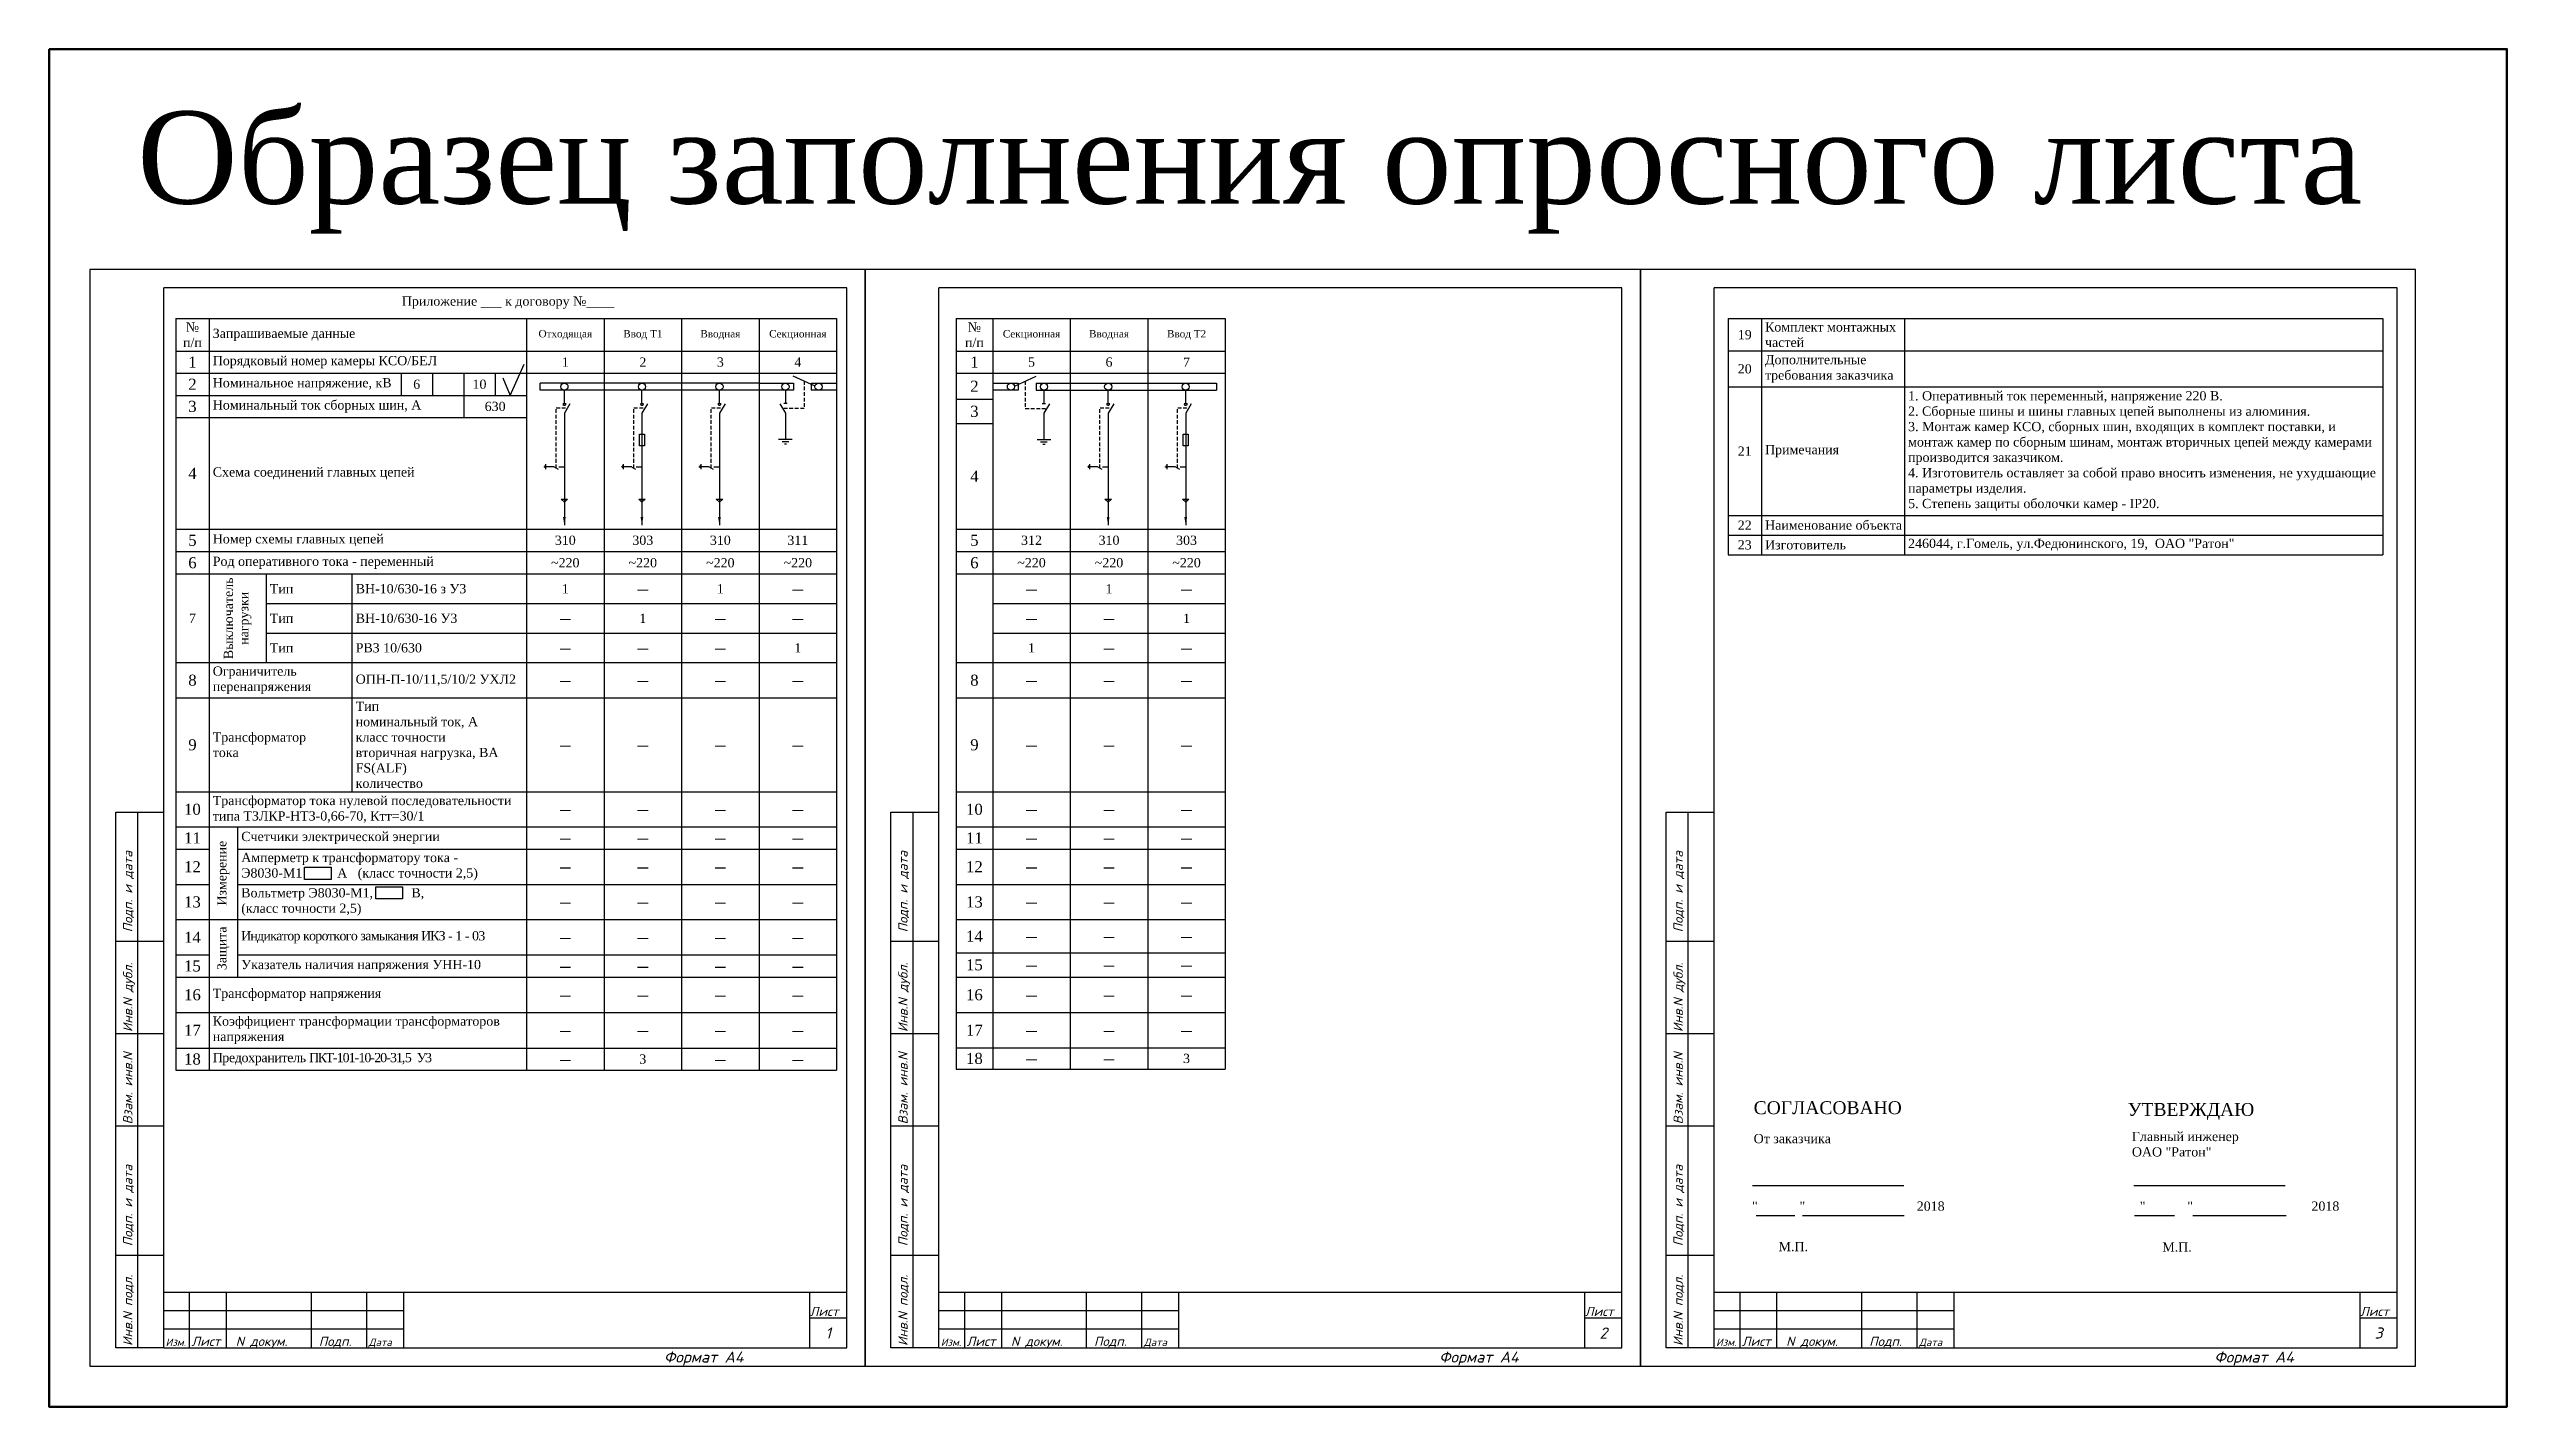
# Model space of a CAD drawing. Extents: x 1014 to 2374, y 1098 to 1466.
# Drawn here: x 1708 to 2374, y 1098 to 1466 of the extents above; entities that cross this region are included whole.
import ezdxf
from ezdxf.enums import TextEntityAlignment as Align

# ---------------------------------------------------------------- set-up
doc = ezdxf.new("R2010")
doc.units = 0
doc.header["$MEASUREMENT"] = 0
doc.linetypes.add('НЕВИДИМАЯ2', pattern=[0.1875, 0.125, -0.0625])
doc.linetypes.add('ШТРИХОВАЯX2', pattern=[1.5, 1, -0.5])
doc.layers.get('0').update_dxf_attribs({"linetype": 'CONTINUOUS'})
doc.layers.add('1', color=7, linetype='CONTINUOUS')
doc.layers.add('СЛОЙ1', color=7, linetype='CONTINUOUS')
doc.styles.add('ESKD1', font='simplex.shx', dxfattribs={"oblique": 15, "height": 3})
doc.styles.add('SIM', font='simplex.shx')
doc.styles.get("Standard").update_dxf_attribs({"font": 'TIMES.TTF', "height": 2.5})
doc.styles.add('Бланк', font='TIMES.TTF', dxfattribs={"height": 2.5})
doc.styles.add('ОЛ', font='TIMES.TTF')

msp = doc.modelspace()

# ---------------------------------------------------------------- texts
at = {"color": 1, "insert": (1732.05, 1449.06), "char_height": 25, "width": 648.2247, "attachment_point": 1, "style": 'Бланк'}
msp.add_mtext('Образец заполнения опросного листа', dxfattribs=at)
at = {"attachment_point": 1}
for s, insert, char_height, width in [('СОГЛАСОВАНО', (2169.98, 1181.01), 3.5, 50.2832), ('{\\fTimes New Roman|b0|i0|c204|p18;УТВЕРЖДАЮ}', (2271.32, 1180.53), 3.5, 50.2832), ('{\\fTimes New Roman|b0|i0|c204|p18;От заказчика}', (2169.98, 1172.15), 2.5, 50.2832), ('Главный инженер \\PОАО "Ратон"', (2272.44, 1172.72), 2.5, 69.3767), ('"            "                                2018                                                        "            "                                  2018', (2169.54, 1153.86), 2.5, 172.7295), ('{\\fTimes New Roman|b0|i0|c204|p18;М.П.}', (2176.74, 1142.9), 2.5, 12.0026), ('{\\fTimes New Roman|b0|i0|c204|p18;М.П.}', (2280.69, 1142.79), 2.5, 12.0026)]:
    msp.add_mtext(s, dxfattribs=dict(at, insert=insert, char_height=char_height, width=width))
at = {"layer": 'СЛОЙ1', "insert": (1832.55, 1397.25), "char_height": 2.5, "width": 185, "attachment_point": 5}
msp.add_mtext('Приложение ___ к договору №____', dxfattribs=at)

# ---------------------------------------------------------------- blocks, each defined once
blk = doc.blocks.new('*T15')
at = {"color": 0, "linetype": 'ByBlock', "lineweight": -2, "transparency": 16777216}
for p, q in [((0, 0), (177.39, 0)), ((0, 0), (0, -63.93)), ((9, 0), (9, -63.93)), ((47.76, 0), (47.76, -63.93)), ((177.39, 0), (177.39, -63.93)), ((0, -8.72), (177.39, -8.72)), ((0, -18.5), (177.39, -18.5)), ((0, -53.27), (177.39, -53.27)), ((0, -58.6), (177.39, -58.6)), ((0, -63.93), (177.39, -63.93))]:
    blk.add_line(p, q, dxfattribs=at)
at = {"color": 0, "transparency": 16777216, "char_height": 2.5, "style": 'Бланк'}
for s, insert, width, attachment_point in [('19', (4.5, -4.36), 7, 5), ('{\\C256;Комплект монтажных\\Pчастей  }', (10, -4.36), 36.7628, 4), ('20', (4.5, -13.61), 7, 5), ('Дополнительные требования заказчика', (10, -13.61), 36.7628, 4), ('\\A1;{\\fTimes New Roman|b0|i0|c238|p18;\\C256;1. \\fTimes New Roman|b0|i0|c204|p18;Оперативный ток переменный\\fTimes New Roman|b0|i0|c238|p18;, \\fTimes New Roman|b0|i0|c204|p18;напряжение \\fTimes New Roman|b0|i0|c238|p18;220 \\fTimes New Roman|b0|i0|c204|p18;В\\fTimes New Roman|b0|i0|c238|p18;.\\fTimes New Roman|b0|i0|c204|p18;\\P\\A0;2. Сборные шины и шины главных цепей выполнены из алюминия.\\P3. Монтаж камер КСО, сборных шин, входящих в комплект поставки, и монтаж камер по сборным шинам, монтаж вторичных цепей между камерами производится заказчиком.\\P4. Изготовитель оставляет за собой право вносить изменения, не ухудшающие параметры изделия.\\P5. Степень защиты оболочки камер - IP20.}', (48.76, -35.88), 127.623, 4), ('21', (4.5, -35.88), 7, 5), ('Примечания', (10, -35.88), 36.7628, 4), ('22', (4.5, -55.93), 7, 5), ('Наименование объекта', (10, -55.93), 36.7628, 4), ('246044, г.Гомель, ул.Федюнинского, 19,  ОАО "Ратон"', (48.76, -61.27), 127.623, 4), ('23', (4.5, -61.27), 7, 5), ('Изготовитель', (10, -61.27), 36.7628, 4)]:
    blk.add_mtext(s, dxfattribs=dict(at, insert=insert, width=width, attachment_point=attachment_point))
blk = doc.blocks.new('*T16')
at = {"color": 0, "linetype": 'ByBlock', "lineweight": -2, "transparency": 16777216}
for p, q in [((0, 0), (179, 0)), ((0, 0), (0, -203.5)), ((9, 0), (9, -203.5)), ((95, 0), (95, -203.5)), ((116, 0), (116, -203.5)), ((137, 0), (137, -203.5)), ((158, 0), (158, -203.5)), ((179, 0), (179, -203.5)), ((0, -8.78), (179, -8.78)), ((0, -14.78), (179, -14.78)), ((61, -14.78), (61, -20.78)), ((69.5, -14.78), (69.5, -20.78)), ((78, -14.78), (78, -26.78)), ((86.5, -14.78), (86.5, -20.78)), ((0, -20.78), (95, -20.78)), ((0, -26.78), (95, -26.78)), ((0, -56.99), (179, -56.99)), ((0, -63.07), (179, -63.07)), ((0, -69.15), (179, -69.15)), ((24.47, -69.15), (24.47, -93.15)), ((47.72, -69.15), (47.72, -128.13)), ((24.47, -77.15), (179, -77.15)), ((24.47, -85.15), (179, -85.15)), ((0, -93.15), (179, -93.15)), ((0, -102.68), (179, -102.68)), ((0, -128.13), (179, -128.13)), ((0, -137.62), (179, -137.62)), ((16.72, -137.62), (16.72, -178.3)), ((0, -143.62), (9, -143.62)), ((16.72, -143.62), (179, -143.62)), ((0, -153.2), (9, -153.2)), ((16.72, -153.2), (179, -153.2)), ((0, -162.72), (179, -162.72)), ((0, -172.3), (9, -172.3)), ((16.72, -172.3), (179, -172.3)), ((0, -178.3), (179, -178.3)), ((0, -187.9), (179, -187.9)), ((0, -197.5), (179, -197.5)), ((0, -203.5), (179, -203.5))]:
    blk.add_line(p, q, dxfattribs=at)
at = {"color": 0, "transparency": 16777216, "style": 'Бланк'}
for s, insert, char_height, width, attachment_point in [('№\\Pп/п', (4.5, -4.39), 2.5, 7, 5), ('Запрашиваемые данные', (10, -4.39), 2.5, 84, 4), ('Отходящая', (105.5, -4.39), 2, 19, 5), ('Ввод Т1', (126.5, -4.39), 2, 19, 5), ('Вводная', (147.5, -4.39), 2, 19, 5), ('Секционная', (168.5, -4.39), 2, 19, 5), ('1', (4.5, -11.78), 3, 7, 5), ('Порядковый номер камеры КСО/БЕЛ', (10, -11.78), 2.5, 84, 4), ('1', (105.5, -11.78), 2.5, 19, 5), ('2', (126.5, -11.78), 2.5, 19, 5), ('3', (147.5, -11.78), 2.5, 19, 5), ('4', (168.5, -11.78), 2.5, 19, 5), ('2', (4.5, -17.78), 3, 7, 5), ('Номинальное напряжение, кВ', (10, -17.78), 2.5, 50, 4), ('6', (65.25, -17.78), 2.5, 6.5, 5), ('10', (82.25, -17.78), 2.5, 6.5, 5), ('3', (4.5, -23.78), 3, 7, 5), ('Номинальный ток сборных шин, А', (10, -23.78), 2.5, 67, 4), ('630', (86.5, -23.78), 2.5, 15, 5), ('4', (4.5, -41.89), 3, 7, 5), ('{\\C256;Схема соединений главных цепей}', (10, -41.89), 2.5, 84, 4), ('5', (4.5, -60.03), 3, 7, 5), ('{\\C256;Номер схемы главных цепей}', (10, -60.03), 2.5, 84, 4), ('310', (105.5, -60.03), 2.5, 19, 5), ('303', (126.5, -60.03), 2.5, 19, 5), ('310', (147.5, -60.03), 2.5, 19, 5), ('311', (168.5, -60.03), 2.5, 19, 5), ('6', (4.5, -66.11), 3, 7, 5), ('{\\C256;Род оперативного тока - переменный}', (10, -66.11), 2.5, 84, 4), ('~220', (105.5, -66.11), 2.5, 19, 5), ('{\\C256;~220\\P}', (126.5, -66.11), 2.5, 19, 5), ('{\\C256;~220\\P}', (147.5, -66.11), 2.5, 19, 5), ('{\\C256;~220\\P}', (168.5, -66.11), 2.5, 19, 5), ('Тип', (25.47, -73.15), 2.5, 21.2484, 4), ('{\\C256;ВН-10/630-16 з У3}', (48.72, -73.15), 2.5, 45.2848, 4), ('1', (105.5, -73.15), 2.5, 19, 5), ('1', (147.5, -73.15), 2.5, 19, 5), ('{\\C256;ВН-10/630-16 У3}', (48.72, -81.15), 2.5, 45.2848, 4), ('{\\W3;-}', (126.5, -73.15), 2.5, 19, 5), ('1', (126.5, -81.15), 2.5, 19, 5), ('{\\W3;-}', (168.5, -73.15), 2.5, 19, 5), ('7', (4.5, -81.15), 2.5, 7, 5), ('Тип', (25.47, -81.15), 2.5, 21.2484, 4), ('{\\W3;-}', (105.5, -81.15), 2.5, 19, 5), ('{\\W3;-}', (147.5, -81.15), 2.5, 19, 5), ('{\\W3;-}', (168.5, -81.15), 2.5, 19, 5), ('Тип', (25.47, -89.15), 2.5, 21.2484, 4), ('РВЗ 10/630 ', (48.72, -89.15), 2.5, 45.2848, 4), ('{\\W3;-}', (105.5, -89.15), 2.5, 19, 5), ('{\\W3;-}', (126.5, -89.15), 2.5, 19, 5), ('{\\W3;-}', (147.5, -89.15), 2.5, 19, 5), ('1', (168.5, -89.15), 2.5, 19, 5), ('8', (4.5, -97.92), 3, 7, 5), ('Ограничитель перенапряжения', (10, -97.92), 2.5, 36.7152, 4), ('ОПН-П-10/11,5/10/2 УХЛ2', (48.72, -97.92), 2.5, 45.2848, 4), ('{\\W3;-}', (105.5, -97.92), 2.5, 19, 5), ('{\\W3;-}', (126.5, -97.92), 2.5, 19, 5), ('{\\W3;-}', (147.5, -97.92), 2.5, 19, 5), ('{\\W3;-}', (168.5, -97.92), 2.5, 19, 5), ('{\\C256;Тип    \\fTimes New Roman|b0|i0|c238|p18;\\P\\fTimes New Roman|b0|i0|c204|p18;номинальный ток, А\\fTimes New Roman|b0|i0|c238|p18;\\P\\fTimes New Roman|b0|i0|c204|p18;класс точности\\Pвторичная нагрузка\\fTimes New Roman|b0|i0|c238|p18;, \\fTimes New Roman|b0|i0|c204|p18;ВА\\PFS(ALF)\\Pколичество}', (48.72, -115.41), 2.5, 45.2848, 4), ('{\\C256;Трансформатор \\Pтока }', (10, -115.41), 2.5, 36.7152, 4), ('9', (4.5, -115.41), 3, 7, 5), ('{\\W3;-}', (105.5, -115.41), 2.5, 19, 5), ('{\\W3;-}', (126.5, -115.41), 2.5, 19, 5), ('{\\W3;-}', (147.5, -115.41), 2.5, 19, 5), ('{\\W3;-}', (168.5, -115.41), 2.5, 19, 5), ('10', (4.5, -132.87), 3, 7, 5), ('{\\C256;Трансформатор тока нулевой последовательности типа ТЗЛКР-НТЗ-0,66-70, Ктт=30/1 }', (10, -132.87), 2.5, 84, 4), ('{\\W3;-}', (105.5, -132.87), 2.5, 19, 5), ('{\\W3;-}', (126.5, -132.87), 2.5, 19, 5), ('{\\W3;-}', (147.5, -132.87), 2.5, 19, 5), ('{\\W3;-}', (168.5, -132.87), 2.5, 19, 5), ('11', (4.5, -140.62), 3, 7, 5), ('Счетчики электрической энергии', (17.72, -140.62), 2.5, 76.2826, 4), ('{\\C256;Амперметр к трансформатору тока - \\PЭ8030-М1          А   (класс точности 2,5)\\P}', (17.72, -148.41), 2.5, 76.2826, 4), ('{\\W3;-}', (105.5, -140.62), 2.5, 19, 5), ('{\\W3;-}', (126.5, -140.62), 2.5, 19, 5), ('{\\W3;-}', (147.5, -140.62), 2.5, 19, 5), ('{\\W3;-}', (168.5, -140.62), 2.5, 19, 5), ('12', (4.5, -148.41), 3, 7, 5), ('{\\W3;-}', (105.5, -148.41), 2.5, 19, 5), ('{\\W3;-}', (126.5, -148.41), 2.5, 19, 5), ('{\\W3;-}', (147.5, -148.41), 2.5, 19, 5), ('{\\W3;-}', (168.5, -148.41), 2.5, 19, 5), ('13', (4.5, -157.96), 3, 7, 5), ('{\\C256;Вольтметр Э8030-М1,           В, \\P(класс точности 2,5)}', (17.72, -157.96), 2.5, 76.2826, 4), ('{\\W3;-}', (105.5, -157.96), 2.5, 19, 5), ('{\\W3;-}', (126.5, -157.96), 2.5, 19, 5), ('{\\W3;-}', (147.5, -157.96), 2.5, 19, 5), ('{\\W3;-}', (168.5, -157.96), 2.5, 19, 5), ('14', (4.5, -167.51), 3, 7, 5), ('{\\T0.9;Индикатор короткого замыкания ИКЗ - 1 - 03}', (17.72, -167.51), 2.5, 76.2826, 4), ('{\\W3;-}', (105.5, -167.51), 2.5, 19, 5), ('{\\W3;-}', (126.5, -167.51), 2.5, 19, 5), ('{\\W3;-}', (147.5, -167.51), 2.5, 19, 5), ('{\\W3;-}', (168.5, -167.51), 2.5, 19, 5), ('15', (4.5, -175.3), 3, 7, 5), ('{\\C256;Указатель наличия напряжения УНН-10 }', (17.72, -175.3), 2.5, 76.2826, 4), ('{\\W3;-}', (105.5, -175.3), 2.5, 19, 5), ('{\\W3;-}', (126.5, -175.3), 2.5, 19, 5), ('{\\W3;-}', (147.5, -175.3), 2.5, 19, 5), ('{\\W3;-}', (168.5, -175.3), 2.5, 19, 5), ('16', (4.5, -183.1), 3, 7, 5), ('\\A1;{\\C256;Трансформатор напряжения}', (10, -183.1), 2.5, 84, 4), ('{\\W3;-}', (105.5, -183.1), 2.5, 19, 5), ('{\\W3;-}', (126.5, -183.1), 2.5, 19, 5), ('{\\W3;-}', (147.5, -183.1), 2.5, 19, 5), ('{\\W3;-}', (168.5, -183.1), 2.5, 19, 5), ('17', (4.5, -192.7), 3, 7, 5), ('{\\C256;Коэффициент трансформации трансформаторов напряжения        }', (10, -192.7), 2.5, 84, 4), ('{\\W3;-}', (105.5, -192.7), 2.5, 19, 5), ('{\\W3;-}', (126.5, -192.7), 2.5, 19, 5), ('{\\W3;-}', (147.5, -192.7), 2.5, 19, 5), ('{\\W3;-}', (168.5, -192.7), 2.5, 19, 5), ('18', (4.5, -200.5), 3, 7, 5), ('{\\T0.95;\\C256;Предохранитель \\T0.8;ПКТ-101-10-20-31,5  У3}', (10, -200.5), 2.5, 84, 4), ('3', (126.5, -200.5), 2.5, 19, 5), ('{\\W3;-}', (105.5, -200.5), 2.5, 19, 5), ('{\\W3;-}', (147.5, -200.5), 2.5, 19, 5), ('{\\W3;-}', (168.5, -200.5), 2.5, 19, 5)]:
    blk.add_mtext(s, dxfattribs=dict(at, insert=insert, char_height=char_height, width=width, attachment_point=attachment_point))
at = {"color": 0, "transparency": 16777216, "char_height": 2.5, "attachment_point": 5, "rotation": 90, "style": 'Бланк'}
for s, insert, width in [('{\\C256;Выключатель\\Pнагрузки}', (16.73, -81.15), 22), ('{\\C256;Измерение}', (12.86, -150.17), 23.1015), ('{\\C256;Защита}', (12.86, -170.51), 13.5823)]:
    blk.add_mtext(s, dxfattribs=dict(at, insert=insert, width=width))
blk = doc.blocks.new('*T17')
at = {"color": 0, "linetype": 'ByBlock', "lineweight": -2, "transparency": 16777216}
for p, q in [((0, 0), (72.94, 0)), ((0, 0), (0, -203.26)), ((9.94, 0), (9.94, -203.26)), ((30.94, 0), (30.94, -203.26)), ((51.94, 0), (51.94, -203.26)), ((72.94, 0), (72.94, -203.26)), ((0, -8.78), (72.94, -8.78)), ((0, -14.78), (72.94, -14.78)), ((0, -21.84), (9.94, -21.84)), ((0, -28.39), (9.94, -28.39)), ((0, -56.99), (72.94, -56.99)), ((0, -63.07), (72.94, -63.07)), ((0, -69.15), (72.94, -69.15)), ((9.94, -77.15), (72.94, -77.15)), ((9.94, -85.15), (72.94, -85.15)), ((0, -93.15), (72.94, -93.15)), ((0, -102.68), (72.94, -102.68)), ((0, -128.13), (72.94, -128.13)), ((0, -137.62), (72.94, -137.62)), ((0, -143.62), (72.94, -143.62)), ((0, -153.2), (72.94, -153.2)), ((0, -162.72), (72.94, -162.72)), ((0, -171.69), (72.94, -171.69)), ((0, -178.3), (72.94, -178.3)), ((0, -187.9), (72.94, -187.9)), ((0, -197.42), (72.94, -197.42)), ((0, -203.26), (72.94, -203.26))]:
    blk.add_line(p, q, dxfattribs=at)
at = {"color": 0, "transparency": 16777216, "attachment_point": 5}
for s, insert, char_height, width in [('№\\Pп/п', (4.97, -4.39), 2.5, 9.82), ('Секционная', (20.44, -4.39), 2, 20.88), ('Вводная', (41.44, -4.39), 2, 20.88), ('Ввод Т2', (62.44, -4.39), 2, 20.88), ('1', (4.97, -11.78), 3, 9.82), ('5', (20.44, -11.78), 2.5, 20.88), ('6', (41.44, -11.78), 2.5, 20.88), ('7', (62.44, -11.78), 2.5, 20.88), ('2', (4.97, -18.31), 3, 9.82), ('3', (4.97, -25.12), 3, 9.82), ('4', (4.97, -42.69), 3, 9.82), ('5', (4.97, -60.03), 3, 9.82), ('312', (20.44, -60.03), 2.5, 20.88), ('310', (41.44, -60.03), 2.5, 20.88), ('303', (62.44, -60.03), 2.5, 20.88), ('6', (4.97, -66.11), 3, 9.82), ('{\\C256;~220\\P}', (20.44, -66.11), 2.5, 20.88), ('~220', (41.44, -66.11), 2.5, 20.88), ('{\\C256;~220\\P}', (62.44, -66.11), 2.5, 20.88), ('1', (41.44, -73.15), 2.5, 20.88), ('{\\W3;-}', (20.44, -73.15), 2.5, 20.88), ('{\\W3;-}', (62.44, -73.15), 2.5, 20.88), ('1', (62.44, -81.15), 2.5, 20.88), ('{\\W3;-}', (20.44, -81.15), 2.5, 20.88), ('{\\W3;-}', (41.44, -81.15), 2.5, 20.88), ('1', (20.44, -89.15), 2.5, 20.88), ('{\\W3;-}', (41.44, -89.15), 2.5, 20.88), ('{\\W3;-}', (62.44, -89.15), 2.5, 20.88), ('8', (4.97, -97.92), 3, 9.82), ('{\\W3;-}', (20.44, -97.92), 2.5, 20.88), ('{\\W3;-}', (41.44, -97.92), 2.5, 20.88), ('{\\W3;-}', (62.44, -97.92), 2.5, 20.88), ('9', (4.97, -115.41), 3, 9.82), ('{\\W3;-}', (20.44, -115.41), 2.5, 20.88), ('{\\W3;-}', (41.44, -115.41), 2.5, 20.88), ('{\\W3;-}', (62.44, -115.41), 2.5, 20.88), ('10', (4.97, -132.87), 3, 9.82), ('{\\W3;-}', (20.44, -132.87), 2.5, 20.88), ('{\\W3;-}', (41.44, -132.87), 2.5, 20.88), ('{\\W3;-}', (62.44, -132.87), 2.5, 20.88), ('11', (4.97, -140.62), 3, 9.82), ('{\\W3;-}', (20.44, -140.62), 2.5, 20.88), ('{\\W3;-}', (41.44, -140.62), 2.5, 20.88), ('{\\W3;-}', (62.44, -140.62), 2.5, 20.88), ('12', (4.97, -148.41), 3, 9.82), ('{\\W3;-}', (20.44, -148.41), 2.5, 20.88), ('{\\W3;-}', (41.44, -148.41), 2.5, 20.88), ('{\\W3;-}', (62.44, -148.41), 2.5, 20.88), ('13', (4.97, -157.96), 3, 9.82), ('{\\W3;-}', (20.44, -157.96), 2.5, 20.88), ('{\\W3;-}', (41.44, -157.96), 2.5, 20.88), ('{\\W3;-}', (62.44, -157.96), 2.5, 20.88), ('14', (4.97, -167.2), 3, 9.82), ('{\\W3;-}', (20.44, -167.2), 2.5, 20.88), ('{\\W3;-}', (41.44, -167.2), 2.5, 20.88), ('{\\W3;-}', (62.44, -167.2), 2.5, 20.88), ('15', (4.97, -174.99), 3, 9.82), ('{\\W3;-}', (20.44, -174.99), 2.5, 20.88), ('{\\W3;-}', (41.44, -174.99), 2.5, 20.88), ('{\\W3;-}', (62.44, -174.99), 2.5, 20.88), ('16', (4.97, -183.1), 3, 9.82), ('{\\W3;-}', (20.44, -183.1), 2.5, 20.88), ('{\\W3;-}', (41.44, -183.1), 2.5, 20.88), ('{\\W3;-}', (62.44, -183.1), 2.5, 20.88), ('17', (4.97, -192.66), 3, 9.82), ('{\\W3;-}', (20.44, -192.66), 2.5, 20.88), ('{\\W3;-}', (41.44, -192.66), 2.5, 20.88), ('{\\W3;-}', (62.44, -192.66), 2.5, 20.88), ('18', (4.97, -200.34), 3, 9.82), ('3', (62.44, -200.34), 2.5, 20.88), ('{\\W3;-}', (20.44, -200.34), 2.5, 20.88), ('{\\W3;-}', (41.44, -200.34), 2.5, 20.88)]:
    blk.add_mtext(s, dxfattribs=dict(at, insert=insert, char_height=char_height, width=width))
blk = doc.blocks.new('*U13')
at = {"linetype": 'Continuous'}
blk.add_line((0, 0), (0, -297), dxfattribs=at)
at = {"layer": '1', "color": 0}
for p, q in [((210, 0), (0, 0)), ((210, -297), (210, 0)), ((20, -292), (20, -5)), ((205, -5), (20, -5)), ((205, -292), (205, -5)), ((7, -292), (7, -147)), ((7, -147), (20, -147)), ((13, -292), (13, -147)), ((20, -182), (7, -182)), ((20, -207), (7, -207)), ((20, -232), (7, -232)), ((20, -267), (7, -267)), ((205, -277), (20, -277)), ((27, -292), (27, -277)), ((37, -292), (37, -277)), ((60, -292), (60, -277)), ((75, -292), (75, -277)), ((85, -292), (85, -277)), ((195, -292), (195, -277)), ((85, -282), (20, -282)), ((205, -284), (195, -284)), ((20, -292), (7, -292)), ((85, -287), (20, -287)), ((20, -292), (205, -292)), ((0, -297), (210, -297))]:
    blk.add_line(p, q, dxfattribs=at)
at = {"style": 'ОЛ', "flags": 2}
for tag, height, p in [('НОМЕР', 3, (140, -281.62)), ('ОБЪЕКТ', 2, (140, -287.4))]:
    blk.add_attdef(tag, text='', height=height, dxfattribs=at).set_placement(p, align=Align.MIDDLE_CENTER)
at = {"style": 'ESKD1', "oblique": 15}
blk.add_attdef('ЛИСТ', text='', height=3, dxfattribs=at).set_placement((200, -288), align=Align.MIDDLE_CENTER)
at = {"layer": '1', "color": 0, "style": 'SIM', "oblique": 15}
for s, p in [('Подп. и дата', (11.5, -179.5)), ('Инв.N дубл.', (11.5, -206.5)), ('Взам. инв.N', (11.5, -231.5)), ('Подп. и дата', (11.5, -264.5)), ('Инв.N подл.', (11.5, -291.5))]:
    blk.add_text(s, height=2.5, rotation=90, dxfattribs=at).set_placement(p)
for s, height, p in [('Лист', 2.5, (194.97, -283.41)), ('Изм.', 2, (20.5, -291.5)), ('Лист', 2.5, (27.5, -291.5)), ('N докум.', 2.5, (39.5, -291.5)), ('Подп.', 2.5, (62, -291.5)), ('Дата', 2, (75.5, -291.5)), ('Формат А4', 3, (155.5, -296))]:
    blk.add_text(s, height=height, dxfattribs=at).set_placement(p)
blk = doc.blocks.new('*U14')
at = {"linetype": 'Continuous'}
blk.add_line((0, 0), (0, -297), dxfattribs=at)
at = {"layer": '1', "color": 0}
for p, q in [((210, 0), (0, 0)), ((210, -297), (210, 0)), ((20, -292), (20, -5)), ((205, -5), (20, -5)), ((205, -292), (205, -5)), ((7, -292), (7, -147)), ((7, -147), (20, -147)), ((13, -292), (13, -147)), ((20, -182), (7, -182)), ((20, -207), (7, -207)), ((20, -232), (7, -232)), ((20, -267), (7, -267)), ((205, -277), (20, -277)), ((27, -292), (27, -277)), ((37, -292), (37, -277)), ((60, -292), (60, -277)), ((75, -292), (75, -277)), ((85, -292), (85, -277)), ((195, -292), (195, -277)), ((85, -282), (20, -282)), ((205, -284), (195, -284)), ((20, -292), (7, -292)), ((85, -287), (20, -287)), ((20, -292), (205, -292)), ((0, -297), (210, -297))]:
    blk.add_line(p, q, dxfattribs=at)
at = {"style": 'ОЛ', "flags": 2}
for tag, height, p in [('НОМЕР', 3, (140, -281.62)), ('ОБЪЕКТ', 2, (140, -287.4))]:
    blk.add_attdef(tag, text='', height=height, dxfattribs=at).set_placement(p, align=Align.MIDDLE_CENTER)
at = {"style": 'ESKD1', "oblique": 15}
blk.add_attdef('ЛИСТ', text='', height=3, dxfattribs=at).set_placement((200, -288), align=Align.MIDDLE_CENTER)
at = {"layer": '1', "color": 0, "style": 'SIM', "oblique": 15}
for s, p in [('Подп. и дата', (11.5, -179.5)), ('Инв.N дубл.', (11.5, -206.5)), ('Взам. инв.N', (11.5, -231.5)), ('Подп. и дата', (11.5, -264.5)), ('Инв.N подл.', (11.5, -291.5))]:
    blk.add_text(s, height=2.5, rotation=90, dxfattribs=at).set_placement(p)
for s, height, p in [('Лист', 2.5, (194.97, -283.41)), ('Изм.', 2, (20.5, -291.5)), ('Лист', 2.5, (27.5, -291.5)), ('N докум.', 2.5, (39.5, -291.5)), ('Подп.', 2.5, (62, -291.5)), ('Дата', 2, (75.5, -291.5)), ('Формат А4', 3, (155.5, -296))]:
    blk.add_text(s, height=height, dxfattribs=at).set_placement(p)
blk = doc.blocks.new('*U18')
blk.add_lwpolyline([(0, 6, 0, 2, 0), (0, 0, 3, 3, 0)], format="xyseb")
blk = doc.blocks.new('A$C7ACC3827')
for p, q in [((0, 2), (6, 2)), ((1.5, 1), (4.5, 1)), ((2.5, 0), (3.5, 0)), ((3, 12.1), (3, 2))]:
    blk.add_line(p, q)
blk = doc.blocks.new('*U20')
at = {"linetype": 'ШТРИХОВАЯX2'}
for p, q in [((-2.18, -6.64), (0.7, -6.64)), ((-2.23, -23.03), (-2.23, -6.69))]:
    blk.add_line(p, q, dxfattribs=at)
at = {"ltscale": 5}
for p, q in [((-0.44, -5.49), (0.44, -5.49)), ((0, -8.13), (-0.01, -25.9)), ((0, -16.31), (-0.01, -25.9)), ((-0.89, -31.38), (0.87, -31.38)), ((-0.01, -32.26), (-0.89, -31.38)), ((0.87, -31.38), (-0.01, -32.26))]:
    blk.add_line(p, q, dxfattribs=at)
for p, q in [((0, -5.49), (0, -1.91)), ((1.5, -5.61), (0, -8.13)), ((0.86, -6.69), (0.86, -6.69)), ((-1.63, -23.39), (-2.9, -22.63)), ((-1.54, -22.65), (-0.01, -22.65)), ((-0.01, -25.9), (-0.01, -38.46))]:
    blk.add_line(p, q)
blk.add_lwpolyline([(-0.67, -13.79), (0.66, -13.79), (0.66, -16.99), (-0.67, -16.99)], close=True)
at = {"linetype": 'НЕВИДИМАЯ2', "ltscale": 5, "const_width": 0.22}
blk.add_lwpolyline([(0.1, -22.65, 1), (-0.12, -22.65, 1)], format="xyb", close=True, dxfattribs=at)
blk.add_lwpolyline([(0.1, -22.65, 1), (-0.12, -22.65, 1)], format="xyb", close=True, dxfattribs=at)
blk.add_lwpolyline([(0.1, -22.65, 1), (-0.12, -22.65, 1)], format="xyb", close=True, dxfattribs=at)
for centre, radius in [((0, -0.95), 0.954), ((0, -5.79), 0.298)]:
    blk.add_circle(centre, radius)
at = {"ltscale": 5, "xscale": 0.2200000000000273, "yscale": 0.2200000000000273, "zscale": 0.2200000000000273, "rotation": 270}
blk.add_blockref('A$C7ACC3827', (-5.53, -21.97), dxfattribs=at)
at = {"xscale": 0.375, "yscale": 0.375, "zscale": 0.375, "rotation": 180}
blk.add_blockref('*U18', (-0.01, -36.23), dxfattribs=at)
blk = doc.blocks.new('*U22')
at = {"ltscale": 5}
for p, q in [((-0.44, -5.49), (0.44, -5.49)), ((0, -8.13), (-0.01, -25.9)), ((0, -16.31), (-0.01, -25.9)), ((-0.01, -32.26), (-0.89, -31.38)), ((-0.01, -32.26), (-0.89, -31.38)), ((-0.01, -32.26), (-0.89, -31.38)), ((-0.01, -32.26), (-0.89, -31.38)), ((-0.01, -32.26), (-0.89, -31.38)), ((-0.89, -31.38), (0.87, -31.38)), ((-0.01, -32.26), (-0.89, -31.38)), ((0.87, -31.38), (-0.01, -32.26)), ((-0.01, -32.26), (-0.01, -38.46))]:
    blk.add_line(p, q, dxfattribs=at)
for p, q in [((0, -5.49), (0, -1.91)), ((1.5, -5.61), (0, -8.13)), ((0.86, -6.69), (0.86, -6.69)), ((-1.63, -23.39), (-2.9, -22.63)), ((-1.54, -22.65), (-0.01, -22.65)), ((-0.01, -25.9), (-0.01, -38.46))]:
    blk.add_line(p, q)
at = {"linetype": 'ШТРИХОВАЯX2'}
for p, q in [((-2.23, -23.03), (-2.23, -6.69)), ((-2.2, -6.66), (0.68, -6.66))]:
    blk.add_line(p, q, dxfattribs=at)
at = {"linetype": 'НЕВИДИМАЯ2', "ltscale": 5, "const_width": 0.22}
blk.add_lwpolyline([(0.1, -22.65, 1), (-0.12, -22.65, 1)], format="xyb", close=True, dxfattribs=at)
for centre, radius in [((0, -0.95), 0.954), ((0, -5.79), 0.298)]:
    blk.add_circle(centre, radius)
at = {"ltscale": 5, "xscale": 0.2200000000000273, "yscale": 0.2200000000000273, "zscale": 0.2200000000000273, "rotation": 270}
blk.add_blockref('A$C7ACC3827', (-5.53, -21.97), dxfattribs=at)
at = {"xscale": 0.375, "yscale": 0.375, "zscale": 0.375, "rotation": 180}
blk.add_blockref('*U18', (-0.01, -36.23), dxfattribs=at)

# ---------------------------------------------------------------- linework, layer by layer
for p, q in [((1833.16, 1372.14), (1836.87, 1380.55)), ((1831.13, 1376.86), (1833.16, 1372.14)), ((1841.27, 1373.53), (1841.27, 1375.44)), ((1900.55, 1375.44), (1841.27, 1375.44)), ((1900.55, 1373.53), (1841.27, 1373.53)), ((1900.55, 1375.44), (1909.83, 1375.44)), ((1909.83, 1373.53), (1900.55, 1373.53)), ((1907.7, 1373.53), (1907.7, 1369.95)), ((1915.71, 1374.66), (1909.77, 1377.36)), ((1909.83, 1375.44), (1909.83, 1373.53)), ((1914.66, 1375.44), (1921.55, 1375.44)), ((1914.66, 1375.44), (1914.66, 1373.53)), ((1921.55, 1373.53), (1914.66, 1373.53)), ((1963.85, 1375.44), (1970.74, 1375.44)), ((1970.74, 1373.53), (1963.85, 1373.53)), ((1969.7, 1374.66), (1975.63, 1377.36)), ((1970.74, 1375.44), (1970.74, 1373.53)), ((1975.57, 1375.44), (1975.57, 1373.53)), ((1975.57, 1375.44), (2024.49, 1375.44)), ((1975.57, 1373.53), (2024.49, 1373.53)), ((1977.71, 1373.53), (1977.71, 1369.95)), ((2024.49, 1375.44), (2024.49, 1373.53)), ((1906.19, 1369.83), (1907.7, 1367.31)), ((1907.7, 1367.31), (1907.7, 1360.16)), ((1977.71, 1367.31), (1977.7, 1360.16)), ((1979.21, 1369.83), (1977.71, 1367.31)), ((1909.55, 1360.16), (1905.85, 1360.16)), ((1908.63, 1359.54), (1906.78, 1359.54)), ((1908.01, 1358.93), (1907.39, 1358.93)), ((1975.86, 1360.16), (1979.55, 1360.16)), ((1976.78, 1359.54), (1978.63, 1359.54)), ((1977.4, 1358.93), (1978.01, 1358.93)), ((2169.62, 1158.17), (2210.63, 1158.17)), ((2272.97, 1158.17), (2313.97, 1158.17)), ((2181.15, 1149.98), (2170.66, 1149.98)), ((2210.74, 1149.98), (2183.23, 1149.98)), ((2283.98, 1149.98), (2273.19, 1149.98)), ((2314.23, 1149.98), (2288.99, 1149.98))]:
    msp.add_line(p, q)
at = {"linetype": 'ШТРИХОВАЯX2'}
for p, q in [((1912.74, 1376.01), (1912.74, 1368.57)), ((1972.67, 1376.01), (1972.67, 1368.57)), ((1912.74, 1368.57), (1906.95, 1368.57)), ((1972.67, 1368.57), (1978.46, 1368.57))]:
    msp.add_line(p, q, dxfattribs=at)
at = {"ltscale": 5}
for p, q in [((1908.14, 1369.95), (1907.26, 1369.95)), ((1977.27, 1369.95), (1978.15, 1369.95))]:
    msp.add_line(p, q, dxfattribs=at)
at = {"color": 4, "lineweight": 50}
msp.add_lwpolyline([(1708.23, 1465.88), (2374.02, 1465.88), (2374.02, 1098.27), (1708.23, 1098.27)], close=True, dxfattribs=at)
for points in [[(1777.42, 1244.36), (1784.62, 1244.36), (1784.62, 1241.09), (1777.42, 1241.09)], [(1796.73, 1239.04), (1803.93, 1239.04), (1803.93, 1235.77), (1796.73, 1235.77)]]:
    msp.add_lwpolyline(points, close=True)
for centre in [(1907.7, 1374.49), (1916.65, 1374.49), (1968.76, 1374.49), (1977.71, 1374.49)]:
    msp.add_circle(centre, 0.954)

# ---------------------------------------------------------------- block references
ref = msp.add_blockref('*U13', (1719.28, 1406.25))
ref.add_attrib('ЛИСТ', '1', dxfattribs={"height": 3, "style": 'ESKD1', "oblique": 15}).set_placement((1919.28, 1118.25), align=Align.MIDDLE_CENTER)
ref = msp.add_blockref('*U13', (1929.28, 1406.25))
ref.add_attrib('ЛИСТ', '2', dxfattribs={"height": 3, "style": 'ESKD1', "oblique": 15}).set_placement((2129.28, 1118.25), align=Align.MIDDLE_CENTER)
ref = msp.add_blockref('*U14', (2139.28, 1406.25))
ref.add_attrib('ЛИСТ', '3', dxfattribs={"height": 3, "style": 'ESKD1', "oblique": 15}).set_placement((2339.28, 1118.25), align=Align.MIDDLE_CENTER)
for name, p in [('*T16', (1742.55, 1392.92)), ('*T17', (1953.91, 1392.92)), ('*T15', (2163.06, 1392.92)), ('*U22', (1847.82, 1375.44)), ('*U20', (1868.82, 1375.44)), ('*U22', (1889.82, 1375.44)), ('*U22', (1995.12, 1375.44)), ('*U20', (2016.13, 1375.44))]:
    msp.add_blockref(name, p)

msp.set_redraw_order([(e.dxf.handle, doc.entitydb.next_handle()) for e in msp.query("TEXT MTEXT ATTDEF DIMENSION ARC_DIMENSION")])  # texts and dimensions are drawn at this point

doc.saveas('drawing.dxf')
